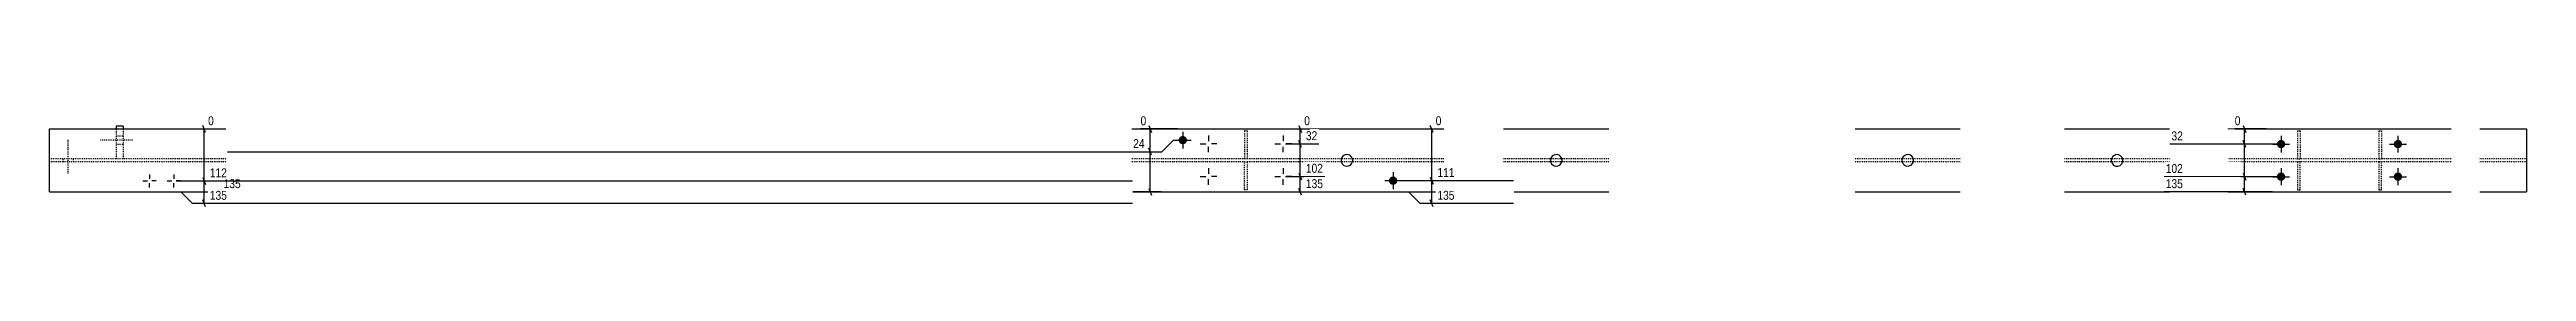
# Model space of a CAD drawing. Header units: millimetres. Extents: x 12 to 34442, y 10 to 1878.
# Drawn here: x 12925 to 18225, y 12 to 212 of the extents above; entities that cross this region are included whole.
import ezdxf

# ---------------------------------------------------------------- set-up
doc = ezdxf.new("R2010")
doc.units = ezdxf.units.MM
doc.linetypes.add('DXK_LINE_DOT2', pattern=[3.9198, 1.9599, -1.9599])
doc.layers.add('MÅLSÆTNING', color=7, linetype='Continuous')
doc.layers.add('STÅL', color=7, linetype='Continuous')
doc.styles.add('Arial Narrow', font='ARIALN.TTF', dxfattribs={"height": 0.2})

msp = doc.modelspace()

# ---------------------------------------------------------------- hatches: boundary and pattern name
at = {"layer": 'STÅL', "linetype": 'Continuous'}
for points in [[(15359.2, 155.5, -1), (15341.2, 155.5, -1)], [(17709.2, 147, -1), (17691.2, 147, -1)], [(17959.2, 147, -1), (17941.2, 147, -1)], [(15809.2, 68.5, -1), (15791.2, 68.5, -1)], [(17709.2, 77, -1), (17691.2, 77, -1)], [(17959.2, 77, -1), (17941.2, 77, -1)]]:
    msp.add_hatch(color=96, dxfattribs=at).paths.add_polyline_path(points)

# ---------------------------------------------------------------- linework, layer by layer
at = {"layer": 'MÅLSÆTNING', "color": 7, "linetype": 'Continuous'}
for p, q in [((13190.7, 179.5), (13276.7, 179.5)), ((13259.1, 172), (13253.1, 187)), ((13256.1, 67.9), (13256.1, 179.5)), ((15843.3, 179.5), (15903.5, 179.5)), ((15885.8, 172), (15879.8, 187)), ((15882.8, 68.5), (15882.8, 179.5)), ((13306.2, 130.5), (15305.4, 130.5)), ((15283.4, 123), (15277.4, 138)), ((15280.4, 44.5), (15280.4, 130.5)), ((15305.4, 130.5), (15330.4, 155.5)), ((15305.4, 130.5), (15330.4, 155.5)), ((15330.4, 155.5), (15345.2, 155.5)), ((15330.4, 155.5), (15345.2, 155.5)), ((15570.2, 147.4), (15641.5, 147.4)), ((15604.4, 139.9), (15598.4, 154.9)), ((15601.4, 77.4), (15601.4, 147.4)), ((17695.2, 147), (17462, 147)), ((17624.8, 139.5), (17618.8, 154.5)), ((17621.8, 77), (17621.8, 147)), ((13196.2, 67.9), (15242.4, 67.9)), ((13253.1, 75.4), (13259.1, 60.4)), ((13253.1, 75.4), (13259.1, 60.4)), ((13256.1, 19.5), (13256.1, 67.9)), ((15570.2, 77.4), (15653.7, 77.4)), ((15570.2, 77.4), (15653.7, 77.4)), ((15598.4, 84.9), (15604.4, 69.9)), ((15598.4, 84.9), (15604.4, 69.9)), ((15601.4, 44.5), (15601.4, 77.4)), ((15805.2, 68.5), (16058.1, 68.5)), ((15805.2, 68.5), (16058.1, 68.5)), ((15879.8, 76), (15885.8, 61)), ((15879.8, 76), (15885.8, 61)), ((15882.8, 19.5), (15882.8, 68.5)), ((17695.2, 77), (17449.8, 77)), ((17695.2, 77), (17449.8, 77)), ((17618.8, 84.5), (17624.8, 69.5)), ((17618.8, 84.5), (17624.8, 69.5)), ((17621.8, 44.5), (17621.8, 77)), ((13231.1, 19.5), (13206.1, 44.5)), ((13206.1, 44.5), (13207.5, 44.5)), ((15242.4, 19.5), (13231.1, 19.5)), ((13259.1, 12), (13253.1, 27)), ((15303.5, 44.5), (13294, 44.5)), ((15277.4, 52), (15283.4, 37)), ((15596.4, 44.5), (15653.7, 44.5)), ((15604.4, 37), (15598.4, 52)), ((15857.8, 19.5), (15832.8, 44.5)), ((15832.8, 44.5), (15849.8, 44.5)), ((16058.1, 19.5), (15857.8, 19.5)), ((15885.8, 12), (15879.8, 27)), ((17681.6, 44.5), (17449.8, 44.5)), ((17624.8, 37), (17618.8, 52))]:
    msp.add_line(p, q, dxfattribs=at)
at = {"layer": 'STÅL', "color": 2, "linetype": 'Continuous'}
for p, q in [((12925.2, 179.5), (13302.2, 179.5)), ((12925.2, 44.5), (12925.2, 179.5)), ((13067.7, 185.3), (13067.7, 179.5)), ((13082.7, 185.3), (13067.7, 185.3)), ((13082.7, 185.3), (13082.7, 179.5)), ((15241.2, 179.5), (15908.8, 179.5)), ((16036.7, 179.5), (16261.7, 179.5)), ((16788.7, 179.5), (17013.7, 179.5)), ((17236.7, 179.5), (17461.7, 179.5)), ((17586.4, 179.5), (18064.1, 179.5)), ((18125.2, 179.5), (18225.2, 179.5)), ((18225.2, 179.5), (18225.2, 44.5)), ((12925.2, 44.5), (13302.2, 44.5)), ((15241.2, 44.5), (15908.8, 44.5)), ((16036.7, 44.5), (16261.7, 44.5)), ((16788.7, 44.5), (17013.7, 44.5)), ((17236.7, 44.5), (17461.7, 44.5)), ((17586.4, 44.5), (18064.1, 44.5)), ((18125.2, 44.5), (18225.2, 44.5))]:
    msp.add_line(p, q, dxfattribs=at)
at = {"layer": 'STÅL', "color": 7, "linetype": 'DXK_LINE_DOT2'}
for p, q in [((13067.7, 179.5), (13067.7, 116.4)), ((13082.7, 179.5), (13082.7, 116.4)), ((15488.2, 175.3), (15482.2, 175.3)), ((15482.2, 175.3), (15482.2, 115.3)), ((15488.2, 175.3), (15488.2, 115.3)), ((17735.2, 175.3), (17735.2, 115.3)), ((17735.2, 175.3), (17741.2, 175.3)), ((17741.2, 175.3), (17741.2, 115.3)), ((17909.2, 175.3), (17909.2, 115.3)), ((17909.2, 175.3), (17915.2, 175.3)), ((17915.2, 175.3), (17915.2, 115.3)), ((13067.7, 115.3), (12925.2, 115.3)), ((13302.2, 108.7), (12925.2, 108.7)), ((13067.7, 116.4), (13067.7, 115.3)), ((13082.7, 115.3), (13067.7, 115.3)), ((13082.7, 116.4), (13082.7, 115.3)), ((13302.2, 115.3), (13082.7, 115.3)), ((15482.2, 115.3), (15241.2, 115.3)), ((15482.2, 108.7), (15241.2, 108.7)), ((15488.2, 115.3), (15482.2, 115.3)), ((15482.2, 48.7), (15482.2, 108.7)), ((15482.2, 108.7), (15488.2, 108.7)), ((15908.8, 115.3), (15488.2, 115.3)), ((15488.2, 108.7), (15488.2, 48.7)), ((15908.8, 108.7), (15488.2, 108.7)), ((16261.7, 115.3), (16036.7, 115.3)), ((16261.7, 108.7), (16036.7, 108.7)), ((17013.7, 115.3), (16788.7, 115.3)), ((17013.7, 108.7), (16788.7, 108.7)), ((17461.7, 115.3), (17236.7, 115.3)), ((17461.7, 108.7), (17236.7, 108.7)), ((17735.2, 115.3), (17586.4, 115.3)), ((17735.2, 108.7), (17586.4, 108.7)), ((17735.2, 115.3), (17741.2, 115.3)), ((17735.2, 108.7), (17735.2, 48.7)), ((17741.2, 108.7), (17735.2, 108.7)), ((17909.2, 115.3), (17741.2, 115.3)), ((17741.2, 48.7), (17741.2, 108.7)), ((17909.2, 108.7), (17741.2, 108.7)), ((17909.2, 115.3), (17915.2, 115.3)), ((17909.2, 108.7), (17909.2, 48.7)), ((17915.2, 108.7), (17909.2, 108.7)), ((18064.1, 115.3), (17915.2, 115.3)), ((17915.2, 48.7), (17915.2, 108.7)), ((18064.1, 108.7), (17915.2, 108.7)), ((18225.2, 115.3), (18125.2, 115.3)), ((18225.2, 108.7), (18125.2, 108.7)), ((15488.2, 48.7), (15482.2, 48.7)), ((17735.2, 48.7), (17741.2, 48.7)), ((17909.2, 48.7), (17915.2, 48.7))]:
    msp.add_line(p, q, dxfattribs=at)
at = {"layer": 'STÅL', "color": 96, "linetype": 'DXK_LINE_DOT2'}
for p, q in [((13082.7, 164.1), (13067.7, 164.1)), ((12954.2, 108.7), (12954.2, 115.3)), ((12965.2, 83.7), (12965.2, 156.7)), ((12976.2, 108.7), (12976.2, 115.3)), ((13102.7, 155.1), (13032.7, 155.1)), ((13082.7, 146.1), (13067.7, 146.1))]:
    msp.add_line(p, q, dxfattribs=at)
at = {"layer": 'STÅL', "color": 96, "linetype": 'Continuous'}
for p, q in [((15350.2, 173.5), (15350.2, 137.5)), ((15405.2, 165.4), (15405.2, 153.4)), ((15565.2, 165.4), (15565.2, 153.4)), ((17700.2, 165), (17700.2, 129)), ((17950.2, 165), (17950.2, 129)), ((15332.2, 155.5), (15368.2, 155.5)), ((15387.2, 147.4), (15399.2, 147.4)), ((15405.2, 129.4), (15405.2, 141.4)), ((15423.2, 147.4), (15411.3, 147.4)), ((15547.2, 147.4), (15559.2, 147.4)), ((15565.2, 129.4), (15565.2, 141.4)), ((15583.2, 147.4), (15571.3, 147.4)), ((17682.2, 147), (17718.2, 147)), ((17932.2, 147), (17968.2, 147)), ((13125.2, 67.9), (13134.6, 67.9)), ((13139.2, 81.9), (13139.2, 72.6)), ((13139.2, 53.9), (13139.2, 63.2)), ((13153.2, 67.9), (13143.9, 67.9)), ((13177.2, 67.9), (13186.6, 67.9)), ((13191.2, 81.9), (13191.2, 72.6)), ((13191.2, 53.9), (13191.2, 63.2)), ((13205.2, 67.9), (13195.9, 67.9)), ((15387.2, 77.4), (15399.2, 77.4)), ((15405.2, 95.4), (15405.2, 83.4)), ((15405.2, 59.4), (15405.2, 71.4)), ((15423.2, 77.4), (15411.3, 77.4)), ((15547.2, 77.4), (15559.2, 77.4)), ((15565.2, 95.4), (15565.2, 83.4)), ((15565.2, 59.4), (15565.2, 71.4)), ((15583.2, 77.4), (15571.3, 77.4)), ((15782.2, 68.5), (15818.2, 68.5)), ((15800.2, 86.5), (15800.2, 50.5)), ((17682.2, 77), (17718.2, 77)), ((17700.2, 95), (17700.2, 59)), ((17932.2, 77), (17968.2, 77)), ((17950.2, 95), (17950.2, 59))]:
    msp.add_line(p, q, dxfattribs=at)
at = {"layer": 'STÅL', "color": 2, "linetype": 'Continuous'}
for centre, start, end in [((15701.2, 112), 150.3737, 330.3737), ((15701.2, 112), 330.3737, 150.3737), ((16149.2, 112), 150.3737, 330.3737), ((16149.2, 112), 330.3737, 150.3737), ((16901.2, 112), 150.3737, 330.3737), ((16901.2, 112), 330.3737, 150.3737), ((17349.2, 112), 120.3737, 300.3737), ((17349.2, 112), 300.3737, 120.3737)]:
    msp.add_arc(centre, 12.5, start, end, dxfattribs=at)

# ---------------------------------------------------------------- next in the draw order: wipeouts: each hides what was drawn before it
at = {"color": 0, "linetype": 'Continuous'}
for points in [[(13280.7, 183.5), (13280.7, 211.5), (13260.6, 211.5), (13260.6, 183.5)], [(15641.9, 151.4), (15641.9, 179.4), (15609.5, 179.4), (15609.5, 151.4)], [(15907.5, 183.5), (15907.5, 211.5), (15887.3, 211.5), (15887.3, 183.5)], [(17613.6, 151), (17613.6, 179), (17461.6, 179), (17461.6, 151)], [(15654.1, 81.4), (15654.1, 109.4), (15609.5, 109.4), (15609.5, 81.4)], [(17613.6, 81), (17613.6, 109), (17449.4, 109), (17449.4, 81)], [(15272.3, 48.5), (15272.3, 76.5), (13293.7, 76.5), (13293.7, 48.5)], [(16058.5, 72.5), (16058.5, 100.5), (15891, 100.5), (15891, 72.5)]]:
    msp.add_wipeout(points, dxfattribs=at).dxf.layer = 'MÅLSÆTNING'

# ---------------------------------------------------------------- next in the draw order: linework, layer by layer
at = {"layer": 'MÅLSÆTNING', "color": 7, "linetype": 'Continuous'}
for p, q in [((15580, 179.5), (15622.1, 179.5)), ((15598.4, 187), (15604.4, 172)), ((15601.4, 147.4), (15601.4, 179.5)), ((17668, 179.5), (17601.1, 179.5)), ((17618.8, 187), (17624.8, 172)), ((17621.8, 147), (17621.8, 179.5)), ((15570.2, 147.4), (15641.5, 147.4)), ((15604.4, 139.9), (15598.4, 154.9)), ((17695.2, 147), (17462, 147)), ((17624.8, 139.5), (17618.8, 154.5)), ((13196.2, 67.9), (15242.4, 67.9))]:
    msp.add_line(p, q, dxfattribs=at)

# ---------------------------------------------------------------- next in the draw order: texts
at = {"layer": 'MÅLSÆTNING', "color": 3, "linetype": 'Continuous', "style": 'Arial Narrow'}
for s, height, p in [('0', 19.1, (13264.6, 187.5)), ('32', 19.09, (15613.5, 155.4)), ('0', 19.1, (15891.3, 187.5)), ('32', 19.09, (17465.6, 155)), ('135', 19.09, (13297.7, 52.5))]:
    msp.add_text(s, height=height, dxfattribs=at).set_placement(p)

# ---------------------------------------------------------------- next in the draw order: wipeouts: each hides what was drawn before it
at = {"color": 0, "linetype": 'Continuous'}
for points in [[(15272.3, 134.5), (15272.3, 162.5), (13305.9, 162.5), (13305.9, 134.5)], [(15654.1, 48.5), (15654.1, 76.5), (15609.5, 76.5), (15609.5, 48.5)], [(17613.6, 48.5), (17613.6, 76.5), (17449.4, 76.5), (17449.4, 48.5)], [(16058.5, 23.5), (16058.5, 51.5), (15891, 51.5), (15891, 23.5)]]:
    msp.add_wipeout(points, dxfattribs=at).dxf.layer = 'MÅLSÆTNING'

# ---------------------------------------------------------------- next in the draw order: linework, layer by layer
at = {"layer": 'MÅLSÆTNING', "color": 7, "linetype": 'Continuous'}
for p, q in [((15339.8, 179.5), (15259.7, 179.5)), ((15277.4, 187), (15283.4, 172)), ((15280.4, 130.5), (15280.4, 179.5)), ((13306.2, 130.5), (15305.4, 130.5)), ((15283.4, 123), (15277.4, 138))]:
    msp.add_line(p, q, dxfattribs=at)

# ---------------------------------------------------------------- next in the draw order: texts
at = {"layer": 'MÅLSÆTNING', "color": 3, "linetype": 'Continuous', "style": 'Arial Narrow'}
for s, p in [('24', (15243.9, 138.5)), ('102', (15613.5, 85.4)), ('135', (15613.5, 52.5)), ('111', (15895, 76.5)), ('102', (17453.4, 85)), ('135', (17453.4, 52.5)), ('135', (15895, 27.5))]:
    msp.add_text(s, height=19.09, dxfattribs=at).set_placement(p)

# ---------------------------------------------------------------- next in the draw order: wipeouts: each hides what was drawn before it
at = {"color": 0, "linetype": 'Continuous'}
for points in [[(15626.1, 183.5), (15626.1, 211.5), (15605.9, 211.5), (15605.9, 183.5)], [(17617.3, 183.5), (17617.3, 211.5), (17597.1, 211.5), (17597.1, 183.5)], [(15242.8, 71.9), (15242.8, 99.9), (13264.2, 99.9), (13264.2, 71.9)]]:
    msp.add_wipeout(points, dxfattribs=at).dxf.layer = 'MÅLSÆTNING'

# ---------------------------------------------------------------- next in the draw order: texts
at = {"layer": 'MÅLSÆTNING', "color": 3, "linetype": 'Continuous', "style": 'Arial Narrow'}
for p in [(15609.9, 187.5), (17601.1, 187.5)]:
    msp.add_text('0', height=19.1, dxfattribs=at).set_placement(p)

# ---------------------------------------------------------------- next in the draw order: wipeouts: each hides what was drawn before it
at = {"color": 0, "linetype": 'Continuous'}
for points in [[(15275.9, 183.5), (15275.9, 211.5), (15255.7, 211.5), (15255.7, 183.5)], [(15242.8, 23.5), (15242.8, 51.5), (13264.2, 51.5), (13264.2, 23.5)]]:
    msp.add_wipeout(points, dxfattribs=at).dxf.layer = 'MÅLSÆTNING'

# ---------------------------------------------------------------- next in the draw order: texts
at = {"layer": 'MÅLSÆTNING', "color": 3, "linetype": 'Continuous', "style": 'Arial Narrow'}
for s, height, p in [('0', 19.1, (15259.7, 187.5)), ('112', 19.09, (13268.2, 75.9)), ('135', 19.09, (13268.2, 27.5))]:
    msp.add_text(s, height=height, dxfattribs=at).set_placement(p)

doc.saveas('drawing.dxf')
